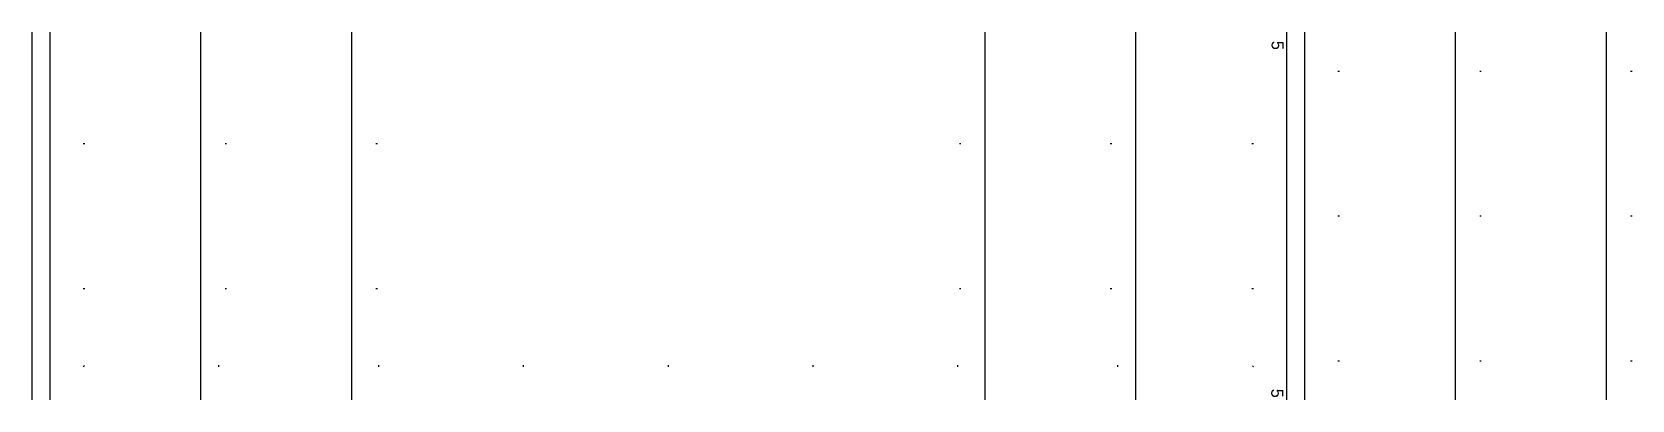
# Model space of a CAD drawing. Header units: millimetres. Extents: x 0 to 3072, y 0 to 988.
# Drawn here: x 1095 to 1360.3, y 771.2 to 832.2 of the extents above; entities that cross this region are included whole.
import ezdxf

# ---------------------------------------------------------------- set-up
doc = ezdxf.new("R2010")
doc.units = ezdxf.units.MM
for name, color, linetype in [('CUTME', 1, 'Continuous'), ('PEN1', 5, 'Continuous'), ('PEN2', 95, 'Continuous'), ('PENME', 3, 'Continuous'), ('TEXT', 7, 'Continuous')]:
    doc.layers.add(name, color=color, linetype=linetype)

msp = doc.modelspace()

# ---------------------------------------------------------------- texts
at = {"layer": 'TEXT', "ltscale": 22}
for p in [(1300.528, 830.686), (1300.47, 773.009)]:
    msp.add_text('5', height=2, rotation=270, dxfattribs=at).set_placement(p)

# ---------------------------------------------------------------- linework, layer by layer
at = {"layer": 'CUTME', "ltscale": 22}
for p, q in [((1095.028, 771.156), (1095.028, 832.156)), ((1303.028, 771.156), (1303.028, 832.156))]:
    msp.add_line(p, q, dxfattribs=at)
at = {"layer": 'PEN1', "ltscale": 22}
for p, q in [((1098.028, 771.156), (1098.028, 832.156)), ((1306.028, 771.156), (1306.028, 832.156))]:
    msp.add_line(p, q, dxfattribs=at)
at = {"layer": 'PEN2', "ltscale": 22}
for p, q in [((1123.028, 771.156), (1123.028, 832.156)), ((1148.028, 771.156), (1148.028, 832.156)), ((1253.028, 771.156), (1253.028, 832.156)), ((1278.028, 771.156), (1278.028, 832.156)), ((1331.028, 771.156), (1331.028, 832.156)), ((1356.028, 771.156), (1356.028, 832.156))]:
    msp.add_line(p, q, dxfattribs=at)
at = {"layer": 'PENME', "ltscale": 22}
for p, q in [((1311.528, 825.66), (1311.778, 825.66)), ((1335.028, 825.66), (1335.278, 825.66)), ((1360.028, 825.66), (1360.278, 825.66)), ((1103.528, 813.66), (1103.778, 813.66)), ((1127.028, 813.66), (1127.278, 813.66)), ((1152.028, 813.66), (1152.278, 813.66)), ((1248.778, 813.66), (1249.028, 813.66)), ((1273.778, 813.66), (1274.028, 813.66)), ((1297.278, 813.66), (1297.528, 813.66)), ((1311.528, 801.66), (1311.778, 801.66)), ((1335.028, 801.66), (1335.278, 801.66)), ((1360.028, 801.66), (1360.278, 801.66)), ((1103.528, 789.66), (1103.778, 789.66)), ((1127.028, 789.66), (1127.278, 789.66)), ((1152.028, 789.66), (1152.278, 789.66)), ((1248.778, 789.66), (1249.028, 789.66)), ((1273.778, 789.66), (1274.028, 789.66)), ((1297.278, 789.66), (1297.528, 789.66)), ((1311.528, 777.66), (1311.778, 777.66)), ((1335.028, 777.66), (1335.278, 777.66)), ((1360.028, 777.66), (1360.278, 777.66)), ((1103.704, 776.833), (1103.528, 776.656)), ((1126.028, 776.656), (1126.028, 776.906)), ((1152.528, 776.656), (1152.528, 776.906)), ((1176.528, 776.656), (1176.528, 776.906)), ((1200.528, 776.656), (1200.528, 776.906)), ((1224.528, 776.656), (1224.528, 776.906)), ((1248.528, 776.656), (1248.528, 776.906)), ((1275.028, 776.656), (1275.028, 776.906)), ((1297.528, 776.656), (1297.351, 776.833))]:
    msp.add_line(p, q, dxfattribs=at)

msp.set_redraw_order([(e.dxf.handle, doc.entitydb.next_handle()) for e in msp.query("TEXT MTEXT ATTDEF DIMENSION ARC_DIMENSION")])  # texts and dimensions are drawn at this point

doc.saveas('drawing.dxf')
